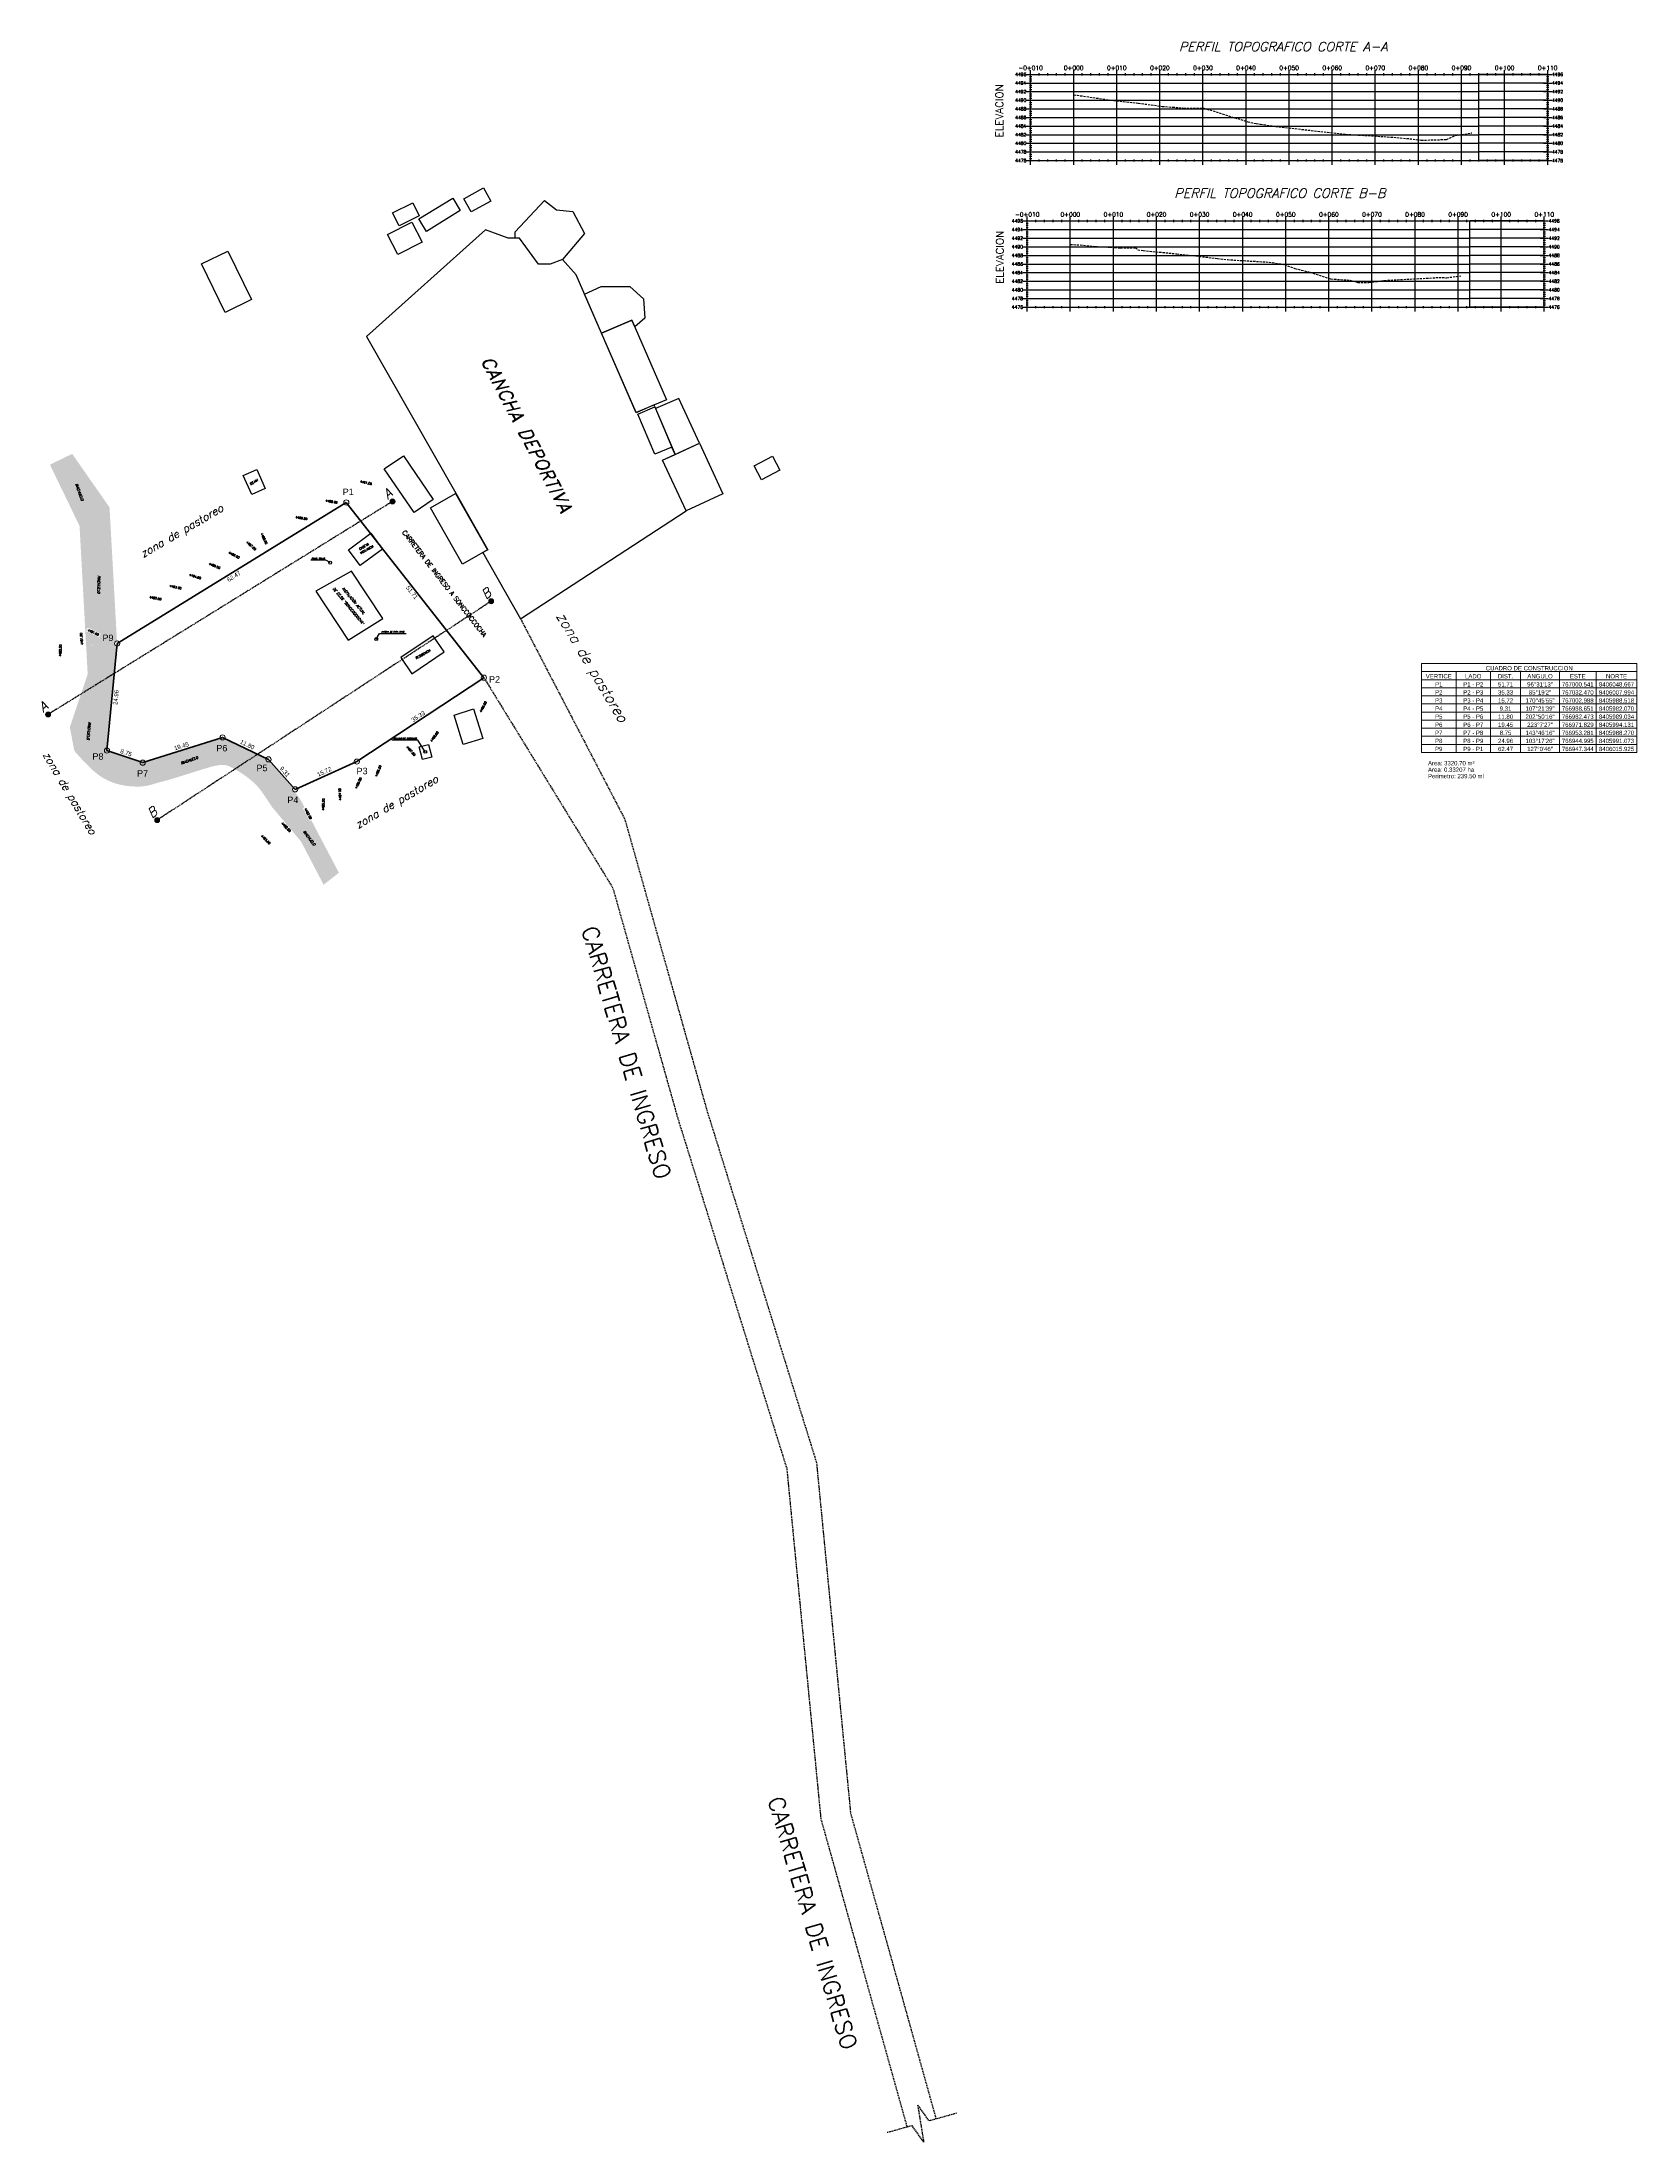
# Model space of a CAD drawing. Header units: metres. Extents: x 766930 to 767300, y 8405668 to 8406156.
import ezdxf
from ezdxf.enums import TextEntityAlignment as Align

# ---------------------------------------------------------------- set-up
doc = ezdxf.new("R2010")
doc.units = ezdxf.units.M
doc.linetypes.add('DASHED', pattern=[0.75, 0.5, -0.25])
doc.linetypes.add('HIDDEN', pattern=[0.375, 0.25, -0.125])
for name, color, linetype, lineweight in [('08', 8, 'Continuous', 20), ('COTAS', 40, 'Continuous', 5), ('CUADROS', 9, 'Continuous', 20), ('PERFIL', 150, 'Continuous', 9), ('Texto calles', 7, 'Continuous', 18)]:
    doc.layers.add(name, color=color, linetype=linetype, lineweight=lineweight)
for name, color, linetype in [('C-ROAD-PROF', 1, 'DASHED'), ('C-ROAD-PROF-GRID-GEOM', 5, 'Continuous'), ('C-ROAD-PROF-GRID-MAJR', 8, 'Continuous'), ('C-ROAD-PROF-TEXT', 11, 'Continuous'), ('C-ROAD-PROF-TITL', 11, 'Continuous'), ('C-ROAD-PROF-TTLB', 5, 'Continuous'), ('C-TOPO-MAJR', 9, 'Continuous'), ('C-TOPO-MINR', 8, 'Continuous'), ('C-TOPO-TEXT', 7, 'Continuous'), ('Capa1', 7, 'HIDDEN'), ('NOMBRE', 40, 'Continuous')]:
    doc.layers.add(name, color=color, linetype=linetype)
doc.layers.add('PERIMETRO', color=7, linetype='Continuous', lineweight=50, true_color=0xf7788b)
doc.styles.add('ambiente', font='romand.shx', dxfattribs={"oblique": 15})
doc.styles.add('COTAS', font='arial.ttf')
doc.styles.add('CUADROS', font='arial.ttf')
doc.styles.get("Standard").update_dxf_attribs({"font": 'simplex.shx'})
doc.dimstyles.new('GenDist', dxfattribs={"dimtxt": 1, "dimasz": 0.5, "dimexe": 0.18, "dimexo": 0.0625, "dimgap": 0.25, "dimtad": 2, "dimzin": 1, "dimdsep": 46, "dimtxsty": 'COTAS', "dimcen": 0.09, "dimse1": 1, "dimse2": 1, "dimsd1": 1, "dimsd2": 1, "dimadec": 0, "dimazin": 0, "dimtfac": 1, "dimtdec": 4, "dimtofl": 0, "dimtmove": 0, "dimatfit": 3, "dimfxl": 1, "dimtolj": 1, "dimtzin": 0, "dimarcsym": 0})

# ---------------------------------------------------------------- blocks, each defined once
blk = doc.blocks.new('*D57')
at = {"layer": 'Defpoints', "color": 0, "transparency": 16777216}
for p in [(767000.54, 8406048.67), (767032.35, 8406007.9), (767032.47, 8406007.99)]:
    blk.add_point(p, dxfattribs=at)
at = {"layer": 'COTAS', "color": 0, "transparency": 16777216, "insert": (767015.79, 8406027.77), "char_height": 1, "attachment_point": 5, "rotation": 308.1323, "style": 'COTAS'}
blk.add_mtext('\\A1;51.71', dxfattribs=at)
blk = doc.blocks.new('*D58')
at = {"layer": 'Defpoints', "color": 0, "transparency": 16777216}
for p in [(767032.47, 8406007.99), (767002.91, 8405988.63), (767002.99, 8405988.52)]:
    blk.add_point(p, dxfattribs=at)
at = {"layer": 'COTAS', "color": 0, "transparency": 16777216, "insert": (767017.23, 8405999), "char_height": 1, "attachment_point": 5, "rotation": 33.4494, "style": 'COTAS'}
blk.add_mtext('\\A1;35.33', dxfattribs=at)
blk = doc.blocks.new('*D59')
at = {"layer": 'Defpoints', "color": 0, "transparency": 16777216}
for p in [(767002.99, 8405988.52), (766988.57, 8405982.25), (766988.65, 8405982.07)]:
    blk.add_point(p, dxfattribs=at)
at = {"layer": 'COTAS', "color": 0, "transparency": 16777216, "insert": (766995.43, 8405986.17), "char_height": 1, "attachment_point": 5, "rotation": 24.2146, "style": 'COTAS'}
blk.add_mtext('\\A1;15.72', dxfattribs=at)
blk = doc.blocks.new('*D60')
at = {"layer": 'Defpoints', "color": 0, "transparency": 16777216}
for p in [(766982.47, 8405989.03), (766982.59, 8405989.14), (766988.65, 8405982.07)]:
    blk.add_point(p, dxfattribs=at)
at = {"layer": 'COTAS', "color": 0, "transparency": 16777216, "insert": (766986.25, 8405986.16), "char_height": 1, "attachment_point": 5, "rotation": 311.5753, "style": 'COTAS'}
blk.add_mtext('\\A1;9.31', dxfattribs=at)
blk = doc.blocks.new('*D61')
at = {"layer": 'Defpoints', "color": 0, "transparency": 16777216}
for p in [(766971.83, 8405994.13), (766971.91, 8405994.31), (766982.47, 8405989.03)]:
    blk.add_point(p, dxfattribs=at)
at = {"layer": 'COTAS', "color": 0, "transparency": 16777216, "insert": (766977.56, 8405992.45), "char_height": 1, "attachment_point": 5, "rotation": 334.4132, "style": 'COTAS'}
blk.add_mtext('\\A1;11.80', dxfattribs=at)
blk = doc.blocks.new('*D62')
at = {"layer": 'Defpoints', "color": 0, "transparency": 16777216}
for p in [(766971.83, 8405994.13), (766953.22, 8405988.45), (766953.28, 8405988.27)]:
    blk.add_point(p, dxfattribs=at)
at = {"layer": 'COTAS', "color": 0, "transparency": 16777216, "insert": (766962.27, 8405992.1), "char_height": 1, "attachment_point": 5, "rotation": 17.5373, "style": 'COTAS'}
blk.add_mtext('\\A1;19.45', dxfattribs=at)
blk = doc.blocks.new('*D63')
at = {"layer": 'Defpoints', "color": 0, "transparency": 16777216}
for p in [(766944.99, 8405991.07), (766945.06, 8405991.25), (766953.28, 8405988.27)]:
    blk.add_point(p, dxfattribs=at)
at = {"layer": 'COTAS', "color": 0, "transparency": 16777216, "insert": (766949.44, 8405990.57), "char_height": 1, "attachment_point": 5, "rotation": 341.3085, "style": 'COTAS'}
blk.add_mtext('\\A1;8.75', dxfattribs=at)
blk = doc.blocks.new('*D64')
at = {"layer": 'Defpoints', "color": 0, "transparency": 16777216}
for p in [(766947.34, 8406015.92), (766947.5, 8406015.91), (766944.99, 8405991.07)]:
    blk.add_point(p, dxfattribs=at)
at = {"layer": 'COTAS', "color": 0, "transparency": 16777216, "insert": (766947.08, 8406003.41), "char_height": 1, "attachment_point": 5, "rotation": 84.599, "style": 'COTAS'}
blk.add_mtext('\\A1;24.96', dxfattribs=at)
blk = doc.blocks.new('*D65')
at = {"layer": 'Defpoints', "color": 0, "transparency": 16777216}
for p in [(767000.54, 8406048.67), (767000.64, 8406048.51), (766947.34, 8406015.92)]:
    blk.add_point(p, dxfattribs=at)
at = {"layer": 'COTAS', "color": 0, "transparency": 16777216, "insert": (766974.44, 8406031.5), "char_height": 1, "attachment_point": 5, "rotation": 31.6119, "style": 'COTAS'}
blk.add_mtext('\\A1;62.47', dxfattribs=at)
blk = doc.blocks.new('CC-C')
at = {"layer": 'CUADROS'}
for p, q in [((0, 0), (0, 7.5)), ((0, 7.5), (100, 7.5)), ((0, 3.75), (100, 3.75)), ((0, 0), (100, 0)), ((16, 0), (16, 3.75)), ((32, 0), (32, 3.75)), ((46, 0), (46, 3.75)), ((64, 0), (64, 3.75)), ((81, 0), (81, 3.75)), ((100, 0), (100, 7.5))]:
    blk.add_line(p, q, dxfattribs=at)
at = {"layer": 'CUADROS', "style": 'CUADROS'}
for s, p in [('VERTICE', (8, 0.625)), ('LADO', (24, 0.625)), ('DIST.', (39, 0.625)), ('ANGULO', (55, 0.625)), ('ESTE', (72.5, 0.625)), ('NORTE', (90.5, 0.625))]:
    blk.add_text(s, height=2, dxfattribs=at).set_placement(p, align=Align.CENTER)
blk.add_text('CUADRO DE CONSTRUCCION', height=2, dxfattribs=at).set_placement((50, 3.75), align=Align.BOTTOM_CENTER)
blk = doc.blocks.new('CC-Cuerpo')
at = {"layer": 'CUADROS'}
for p, q in [((0, 0), (0, 3.75)), ((0, 3.75), (100, 3.75)), ((0, 0), (100, 0)), ((16, 0), (16, 3.75)), ((32, 0), (32, 3.75)), ((46, 0), (46, 3.75)), ((64, 0), (64, 3.75)), ((81, 0), (81, 3.75)), ((100, 0), (100, 3.75))]:
    blk.add_line(p, q, dxfattribs=at)
at = {"layer": 'CUADROS', "style": 'CUADROS'}
for tag, p in [('V', (8, 0)), ('L', (24, 0)), ('D', (39, 0)), ('ANG', (55, 0)), ('X', (72.5, 0)), ('Y', (90.5, 0))]:
    blk.add_attdef(tag, text='', height=2, dxfattribs=at).set_placement(p, align=Align.BOTTOM_CENTER)
blk = doc.blocks.new('*U69')
at = {"layer": 'C-ROAD-PROF', "color": 1, "linetype": 'DASHED', "lineweight": -3}
for p, q in [((767169.34, 8406143.29), (767170.14, 8406143.18)), ((767170.14, 8406143.18), (767177.88, 8406142.06)), ((767177.88, 8406142.06), (767184.37, 8406141.34)), ((767184.37, 8406141.34), (767189.9, 8406140.6)), ((767189.9, 8406140.6), (767192.31, 8406140.41)), ((767192.31, 8406140.41), (767194.85, 8406140.21)), ((767194.85, 8406140.21), (767199.53, 8406140.2)), ((767199.53, 8406140.2), (767209.72, 8406137.02)), ((767209.72, 8406137.02), (767211.72, 8406136.58)), ((767211.72, 8406136.58), (767212.67, 8406136.48)), ((767212.67, 8406136.48), (767215.52, 8406136.02)), ((767215.52, 8406136.02), (767232.44, 8406134.11)), ((767257.87, 8406133.8), (767261.75, 8406134.45)), ((767232.44, 8406134.11), (767239.13, 8406133.71)), ((767239.13, 8406133.71), (767244.36, 8406133.37)), ((767244.36, 8406133.37), (767248.1, 8406133)), ((767248.1, 8406133), (767250, 8406132.73)), ((767250, 8406132.73), (767255.89, 8406132.91)), ((767255.89, 8406132.91), (767257.87, 8406133.8))]:
    blk.add_line(p, q, dxfattribs=at)
blk = doc.blocks.new('*U70')
at = {"layer": 'C-ROAD-PROF', "color": 1, "linetype": 'DASHED', "lineweight": -3}
for p, q in [((767212.64, 8406052.23), (767214.94, 8406052.12)), ((767214.94, 8406052.12), (767218.4, 8406051.79)), ((767218.4, 8406051.79), (767221.8, 8406051.58)), ((767221.8, 8406051.58), (767222.99, 8406051.53)), ((767222.99, 8406051.53), (767224.27, 8406051.42)), ((767224.27, 8406051.42), (767227.84, 8406051.47)), ((767227.84, 8406051.47), (767228.31, 8406050.94)), ((767228.31, 8406050.94), (767229.56, 8406050.82)), ((767229.56, 8406050.82), (767237.32, 8406050.05)), ((767237.32, 8406050.05), (767246.77, 8406048.99)), ((767246.77, 8406048.99), (767249.09, 8406048.7)), ((767249.09, 8406048.7), (767258.75, 8406048.12)), ((767258.75, 8406048.12), (767262.36, 8406047.57)), ((767262.36, 8406047.57), (767264.78, 8406046.64)), ((767264.78, 8406046.64), (767268.22, 8406045.78)), ((767268.22, 8406045.78), (767273.13, 8406044.23)), ((767273.13, 8406044.23), (767277.49, 8406043.94)), ((767277.49, 8406043.94), (767279.37, 8406043.42)), ((767279.37, 8406043.42), (767281.91, 8406043.41)), ((767281.91, 8406043.41), (767285.51, 8406043.87)), ((767285.51, 8406043.87), (767298.21, 8406044.56)), ((767298.21, 8406044.56), (767299.97, 8406044.51)), ((767299.97, 8406044.51), (767303.23, 8406044.93))]:
    blk.add_line(p, q, dxfattribs=at)
blk = doc.blocks.new('*U71')
at = {"layer": 'C-TOPO-MAJR', "color": 254, "linetype": 'Continuous', "lineweight": -3, "char_height": 0.5, "width": 2.9819, "attachment_point": 5, "bg_fill": 3, "box_fill_scale": 1.4, "bg_fill_color": 256, "bg_fill_true_color": 13158600, "bg_fill_transparency": 0}
for s, insert, rotation in [('4490.00', (766997.11, 8406048.86, 4490), 349.9791), ('4485.00', (766969.96, 8406033.95, 4485), 338.3112)]:
    blk.add_mtext(s, dxfattribs=dict(at, insert=insert, rotation=rotation))
at = {"layer": 'C-TOPO-MINR', "color": 9, "linetype": 'Continuous', "lineweight": -3, "char_height": 0.5, "attachment_point": 5, "bg_fill": 3, "box_fill_scale": 1.4, "bg_fill_color": 256, "bg_fill_true_color": 13158600, "bg_fill_transparency": 0}
for s, insert, width, rotation in [('4491.00', (767005.11, 8406053.25, 4491), 2.8857, 348.0714), ('4489.00', (766990.13, 8406045.03, 4489), 2.9819, 350.922), ('4482.00', (766956.25, 8406026.43, 4482), 2.9819, 349.1079), ('4481.00', (766941.82, 8406018.51, 4481), 2.8857, 335.2011), ('4482.00', (766934.17, 8406014.3, 4482), 2.9819, 88.9863)]:
    blk.add_mtext(s, dxfattribs=dict(at, insert=insert, width=width, rotation=rotation))
for s, insert, width, rotation in [('4486.00', (766974.49, 8406036.44, 4486), 2.9819, 331.9793), ('4483.00', (766960.93, 8406029, 4483), 2.9819, 347.3091), ('4481.00', (766939.09, 8406017, 4481), 2.8857, 95.0302)]:
    blk.add_mtext(s, dxfattribs=dict(at, insert=insert, width=width, rotation=rotation))
at = {"layer": 'C-TOPO-MINR', "color": 9, "linetype": 'Continuous', "lineweight": -3, "char_height": 0.5, "width": 2.9819, "attachment_point": 5, "bg_fill": 3, "box_fill_scale": 1.4, "bg_fill_color": 256, "bg_fill_true_color": 13158600, "bg_fill_transparency": 0}
for s, insert, rotation in [('4487.00', (766978.45, 8406038.62, 4487), 317.3897), ('4484.00', (766965.46, 8406031.48, 4484), 342.8229)]:
    blk.add_mtext(s, dxfattribs=dict(at, insert=insert, rotation=rotation))
at = {"layer": 'C-TOPO-MINR', "color": 9, "linetype": 'Continuous', "lineweight": -3, "insert": (766981.46, 8406040.27, 4488), "char_height": 0.5, "width": 2.9819, "attachment_point": 5, "rotation": 294.9439, "bg_fill": 3, "box_fill_scale": 1.4, "bg_fill_color": 256, "bg_fill_true_color": 13158600, "bg_fill_transparency": 0}
blk.add_mtext('4488.00', dxfattribs=at)
blk = doc.blocks.new('*U72')
at = {"layer": 'C-TOPO-MAJR', "color": 254, "linetype": 'Continuous', "lineweight": -3, "insert": (767003.33, 8405983.53, 4485), "char_height": 0.5, "width": 2.9819, "attachment_point": 5, "rotation": 65.4861, "bg_fill": 3, "box_fill_scale": 1.4, "bg_fill_color": 256, "bg_fill_true_color": 13158600, "bg_fill_transparency": 0}
blk.add_mtext('4485.00', dxfattribs=at)
at = {"layer": 'C-TOPO-MINR', "color": 9, "linetype": 'Continuous', "lineweight": -3, "char_height": 0.5, "width": 2.9819, "attachment_point": 5, "bg_fill": 3, "box_fill_scale": 1.4, "bg_fill_color": 256, "bg_fill_true_color": 13158600, "bg_fill_transparency": 0}
for s, insert, rotation in [('4489.00', (767032.3, 8406001.22, 4489), 63.12), ('4488.00', (767021, 8405994.32, 4488), 54.4659), ('4487.00', (767015.53, 8405990.98, 4487), 311.6106), ('4484.00', (766999.06, 8405980.92, 4484), 92.8555), ('4482.00', (766986.58, 8405973.3, 4482), 313.2599)]:
    blk.add_mtext(s, dxfattribs=dict(at, insert=insert, rotation=rotation))
for s, insert, rotation in [('4486.00', (767007.93, 8405986.34, 4486), 67.6833), ('4482.00', (766991.68, 8405976.42, 4482), 298.7429), ('4483.00', (766981.85, 8405970.41, 4483), 314.3062)]:
    blk.add_mtext(s, dxfattribs=dict(at, insert=insert, rotation=rotation))
at = {"layer": 'C-TOPO-MINR', "color": 9, "linetype": 'Continuous', "lineweight": -3, "insert": (766995.2, 8405978.56, 4483), "char_height": 0.5, "width": 2.9819, "attachment_point": 5, "rotation": 88.4105, "bg_fill": 3, "box_fill_scale": 1.4, "bg_fill_color": 256, "bg_fill_true_color": 13158600, "bg_fill_transparency": 0}
blk.add_mtext('4483.00', dxfattribs=at)

msp = doc.modelspace()

# ---------------------------------------------------------------- hatches: boundary and pattern name
h = msp.add_hatch()
h.set_pattern_fill('AR-CONC', color=94, scale=0.025)
h.paths.add_polyline_path([(766936.93, 8406059.941), (766931.755, 8406057.442), (766938.629, 8406043.209), (766939.953, 8406019.119), (766940.506, 8406019.012), (766941.321, 8406018.737), (766942.215, 8406018.324), (766943.119, 8406017.796), (766943.962, 8406017.177), (766944.546, 8406016.633), (766944.907, 8406016.204), (766945.103, 8406015.91), (766945.186, 8406015.762), (766945.251, 8406015.628), (766945.357, 8406015.35), (766945.463, 8406014.909), (766945.515, 8406014.278), (766945.465, 8406013.424), (766945.318, 8406012.507), (766945.11, 8406011.532), (766944.877, 8406010.508), (766944.654, 8406009.441), (766944.477, 8406008.339), (766944.381, 8406007.209), (766944.388, 8406006.179), (766944.462, 8406004.849), (766944.583, 8406003.292), (766944.733, 8406001.579), (766944.892, 8405999.78), (766945.041, 8405997.97), (766945.162, 8405996.217), (766945.236, 8405994.595), (766945.24, 8405993.671), (766947.286, 8406015.328, -0.3861083), (766946.744, 8406015.925, -0.3972344), (766947.309, 8406016.524), (766945.593, 8406047.504)])
h.paths.add_polyline_path([(766944.892, 8405999.78), (766944.733, 8406001.579), (766944.583, 8406003.292), (766944.462, 8406004.849), (766944.388, 8406006.179), (766944.381, 8406007.209), (766944.477, 8406008.339), (766944.654, 8406009.441), (766944.877, 8406010.508), (766945.11, 8406011.532), (766945.318, 8406012.507), (766945.465, 8406013.424), (766945.515, 8406014.278), (766945.463, 8406014.909), (766945.357, 8406015.35), (766945.251, 8406015.628), (766945.186, 8406015.762), (766945.103, 8406015.91), (766944.907, 8406016.204), (766944.546, 8406016.633), (766943.962, 8406017.177), (766943.119, 8406017.796), (766942.215, 8406018.324), (766941.321, 8406018.737), (766940.506, 8406019.012), (766939.958, 8406019.117), (766939.953, 8406019.118), (766940.52, 8406008.801), (766936.981, 8405998.309), (766937.507, 8405997.327), (766938.335, 8405996.09), (766939.294, 8405994.867), (766940.328, 8405993.712), (766941.382, 8405992.678), (766942.4, 8405991.82), (766943.325, 8405991.192), (766943.96, 8405990.891), (766944.357, 8405990.802), (766944.577, 8405990.814), (766944.672, 8405990.843), (766944.745, 8405990.883), (766944.873, 8405991.02), (766945.02, 8405991.345), (766945.24, 8405993.671), (766945.236, 8405994.595), (766945.162, 8405996.217), (766945.041, 8405997.97)])
h.paths.add_polyline_path([(766941.404, 8406015.442), (766941.404, 8406015.642), (766941.604, 8406015.642), (766941.604, 8406015.442)], flags=16)
h.paths.add_polyline_path([(766942.4, 8405991.82), (766941.382, 8405992.678), (766940.328, 8405993.712), (766939.294, 8405994.867), (766938.335, 8405996.09), (766937.507, 8405997.327), (766936.981, 8405998.309), (766936.373, 8405996.508), (766937.411, 8405991.016), (766937.86, 8405990.511), (766938.512, 8405989.78), (766939.24, 8405988.981), (766940.029, 8405988.145), (766940.866, 8405987.305), (766941.736, 8405986.491), (766942.626, 8405985.737), (766943.521, 8405985.072), (766944.406, 8405984.529), (766945.382, 8405984.047), (766946.339, 8405983.656), (766947.281, 8405983.346), (766948.213, 8405983.109), (766949.139, 8405982.936), (766950.061, 8405982.818), (766950.984, 8405982.747), (766951.911, 8405982.712), (766952.791, 8405982.727), (766953.587, 8405982.801), (766954.327, 8405982.925), (766955.038, 8405983.089), (766955.749, 8405983.285), (766956.486, 8405983.502), (766957.278, 8405983.732), (766958.152, 8405983.964), (766959.055, 8405984.209), (766960.233, 8405984.555), (766961.606, 8405984.975), (766963.096, 8405985.438), (766964.624, 8405985.917), (766966.111, 8405986.382), (766967.478, 8405986.806), (766968.647, 8405987.159), (766969.538, 8405987.412), (766970.073, 8405987.538), (766970.689, 8405987.639), (766971.241, 8405987.719), (766971.766, 8405987.755), (766972.302, 8405987.722), (766972.885, 8405987.598), (766973.309, 8405987.442), (766973.875, 8405987.181), (766974.554, 8405986.825), (766975.319, 8405986.384), (766976.142, 8405985.869), (766976.993, 8405985.291), (766977.846, 8405984.66), (766978.672, 8405983.986), (766979.444, 8405983.281), (766980.123, 8405982.544), (766980.828, 8405981.653), (766981.544, 8405980.655), (766982.256, 8405979.594), (766982.948, 8405978.515), (766983.238, 8405978.05), (766990.071, 8405969.905), (766995.267, 8405959.935), (766998.82, 8405962.712), (766990.42, 8405978.702), (766990.217, 8405979.069), (766989.861, 8405979.698), (766989.648, 8405980.058), (766989.395, 8405980.421), (766989.149, 8405980.736), (766988.918, 8405981.027), (766988.704, 8405981.32), (766988.493, 8405981.635), (766988.292, 8405981.944), (766988.141, 8405982.202), (766988.08, 8405982.364), (766988.166, 8405982.529), (766988.196, 8405982.583), (766982.473, 8405989.034), (766981.07, 8405989.706), (766980.746, 8405989.683), (766979.354, 8405989.593), (766978.009, 8405989.519), (766976.83, 8405989.476), (766975.934, 8405989.479), (766975.44, 8405989.542), (766975.012, 8405989.746), (766974.639, 8405990.005), (766974.323, 8405990.319), (766974.063, 8405990.688), (766973.86, 8405991.115), (766973.806, 8405991.584), (766973.84, 8405992.35), (766973.916, 8405993.132), (766971.829, 8405994.131), (766953.281, 8405988.27), (766944.995, 8405991.073), (766945.02, 8405991.345), (766944.873, 8405991.02), (766944.745, 8405990.883), (766944.672, 8405990.843), (766944.577, 8405990.814), (766944.357, 8405990.802), (766943.96, 8405990.891), (766943.325, 8405991.192)])
h.paths.add_polyline_path([(766973.916, 8405993.132), (766973.84, 8405992.35), (766973.806, 8405991.584), (766973.86, 8405991.115), (766974.063, 8405990.688), (766974.323, 8405990.319), (766974.639, 8405990.005), (766975.012, 8405989.746), (766975.44, 8405989.542), (766975.934, 8405989.479), (766976.83, 8405989.476), (766978.009, 8405989.519), (766979.354, 8405989.593), (766980.746, 8405989.683), (766981.07, 8405989.706)], flags=17)
h.paths.add_polyline_path([(766943.557, 8406016.087), (766946.886, 8406016.087), (766946.886, 8406018.385), (766943.557, 8406018.385)], flags=24)
h.paths.add_polyline_path([(766941.233, 8405988.555), (766944.562, 8405988.555), (766944.562, 8405990.852), (766941.233, 8405990.852)], flags=24)
h.paths.add_polyline_path([(766951.599, 8405984.645), (766954.912, 8405984.645), (766954.912, 8405986.895), (766951.599, 8405986.895)], flags=24)
h.paths.add_polyline_path([(766969.989, 8405990.479), (766973.318, 8405990.479), (766973.318, 8405992.776), (766969.989, 8405992.776)], flags=24)
h.paths.add_polyline_path([(766979.306, 8405985.881), (766982.632, 8405985.881), (766982.632, 8405988.169), (766979.306, 8405988.169)], flags=24)
h.paths.add_polyline_path([(766986.47, 8405978.501), (766989.783, 8405978.501), (766989.783, 8405980.751), (766986.47, 8405980.751)], flags=24)
at = {"layer": 'PERFIL'}
h = msp.add_hatch(color=256, dxfattribs=at)
h.set_gradient(color1=(0, 0, 255), color2=(255, 255, 0), name='INVCYLINDER')
h.paths.add_polyline_path([(767010.699, 8406048.904, 1), (767011.839, 8406048.904, 1)])
h = msp.add_hatch(color=256, dxfattribs=at)
h.set_gradient(color1=(0, 0, 255), color2=(255, 255, 0), name='INVCYLINDER')
h.paths.add_polyline_path([(767033.586, 8406025.739, 1), (767034.725, 8406025.739, 1)])
h = msp.add_hatch(color=256, dxfattribs=at)
h.set_gradient(color1=(0, 0, 255), color2=(255, 255, 0), name='INVCYLINDER')
h.paths.add_polyline_path([(766930.761, 8405999.468, 1), (766931.901, 8405999.468, 1)])
h = msp.add_hatch(color=256, dxfattribs=at)
h.set_gradient(color1=(0, 0, 255), color2=(255, 255, 0), name='INVCYLINDER')
h.paths.add_polyline_path([(766956.064, 8405974.938, 1), (766957.204, 8405974.938, 1)])

# ---------------------------------------------------------------- linework, layer by layer
for points in [[(767027.834, 8406119.13), (767032.408, 8406121.663), (767034.096, 8406118.615), (767029.522, 8406116.082)], [(767011.282, 8406115.862), (767015.945, 8406118.228), (767017.479, 8406115.206), (767012.816, 8406112.84)], [(767017.38, 8406114.468), (767025.225, 8406119.276), (767026.994, 8406116.39), (767019.149, 8406111.581)], [(767010.122, 8406110.864), (767015.724, 8406113.75), (767018.124, 8406109.092), (767012.523, 8406106.206)], [(766966.96, 8406104.061), (766973.041, 8406107.008), (766978.503, 8406095.734), (766972.422, 8406092.788)], [(767059.731, 8406087.991), (767066.797, 8406090.978), (767074.852, 8406072.508), (767067.786, 8406069.52)], [(767068.23, 8406069.162), (767072.162, 8406070.827), (767076.097, 8406061.533), (767072.166, 8406059.868)], [(767073.935, 8406058.461), (767082.479, 8406062.427), (767087.936, 8406050.673), (767079.392, 8406046.706)], [(767009.333, 8406056.496), (767013.774, 8406059.522), (767020.724, 8406049.323), (767016.283, 8406046.296)], [(767095.19, 8406057.164), (767099.435, 8406059.429), (767101.134, 8406056.165), (767096.889, 8406053.901)], [(766976.6, 8406054.889), (766979.736, 8406056.304), (766981.729, 8406051.886), (766978.592, 8406050.472)], [(767025.568, 8405999.322), (767030.091, 8406000.731), (767032.215, 8405993.912), (767027.692, 8405992.503)], [(767017.456, 8405991.955), (767019.61, 8405992.517), (767020.377, 8405989.581), (767018.223, 8405989.018)]]:
    msp.add_lwpolyline(points, close=True)
at = {"flags": 128}
for points in [[(767050.711, 8406105.063), (767047.862, 8406103.933), (767045.148, 8406103.933), (767040.715, 8406109.991), (767039.731, 8406109.991), (767039.731, 8406111.497), (767046.517, 8406118.718), (767049.317, 8406116.605), (767053.142, 8406116.219), (767055.829, 8406111.104)], [(767005.225, 8406087.209), (767025.957, 8406050.784), (767033.409, 8406037.692), (767032.231, 8406037.022), (767040.959, 8406021.686), (767079.392, 8406046.706), (767073.935, 8406058.461), (767076.829, 8406059.804), (767076.097, 8406061.533), (767072.166, 8406059.868), (767068.23, 8406069.162), (767072.162, 8406070.827), (767071.967, 8406071.288), (767067.806, 8406069.474), (767059.731, 8406087.991), (767053.844, 8406101.488), (767050.711, 8406105.063), (767047.862, 8406103.933), (767045.148, 8406103.933), (767040.715, 8406109.991), (767038.137, 8406109.991), (767032.844, 8406111.936)], [(767059.731, 8406087.991), (767055.785, 8406097.038), (767059.719, 8406098.754), (767066.342, 8406098.754), (767069.523, 8406095.886), (767069.819, 8406091.412), (767067.49, 8406089.389), (767066.797, 8406090.978)], [(767082.479, 8406062.427), (767077.682, 8406072.76), (767072.307, 8406070.484), (767076.829, 8406059.804)]]:
    msp.add_lwpolyline(points, close=True, dxfattribs=at)
at = {"elevation": 4491.937}
msp.add_lwpolyline([(767020.046, 8406047.42), (767025.885, 8406050.743), (767033.336, 8406037.651), (767027.497, 8406034.328)], close=True, dxfattribs=at)
at = {"flags": 128}
for points, elevation in [([(767001.05, 8406037.7), (767006.256, 8406041.515), (767008.937, 8406037.844), (767003.732, 8406034.029)], 4489.214), ([(766993.465, 8406028.069), (767000.97, 8406016.721), (767009.014, 8406021.747), (767001.736, 8406032.685)], 4488.275)]:
    msp.add_lwpolyline(points, close=True, dxfattribs=dict(at, elevation=elevation))
at = {"elevation": 4489.261, "flags": 128}
msp.add_lwpolyline([(767020.689, 8406017.668), (767013.186, 8406012.698), (767015.716, 8406008.915), (767023.252, 8406013.973), (767020.689, 8406017.668)], dxfattribs=at)
for centre in [(766996.793, 8406034.69, 4488.714), (767007.499, 8406016.963, 4488.197), (767018.872, 8405990.768)]:
    msp.add_circle(centre, 0.333)
at = {"layer": '08', "lineweight": -2}
for points, elevation in [([(766996.793, 8406034.69), (766995.772, 8406035.276), (766992.311, 8406035.276)], 4488.714), ([(767007.499, 8406016.963), (767008.266, 8406018.248), (767014.455, 8406018.248)], 8976.394)]:
    msp.add_lwpolyline(points, dxfattribs=dict(at, elevation=elevation))
msp.add_lwpolyline([(767018.872, 8405990.768), (767017.138, 8405993.484), (767011.122, 8405993.484)], dxfattribs=at)
at = {"layer": 'C-ROAD-PROF-GRID-GEOM', "color": 5, "linetype": 'Continuous', "lineweight": -3}
for p, q in [((767169.341, 8406128.016), (767169.341, 8406148.016)), ((767263.33, 8406128.016), (767263.33, 8406148.016)), ((767168.561, 8406094.006), (767168.561, 8406114.006)), ((767261.245, 8406094.006), (767261.245, 8406114.006))]:
    msp.add_line(p, q, dxfattribs=at)
at = {"layer": 'C-ROAD-PROF-GRID-MAJR', "color": 8, "linetype": 'Continuous', "lineweight": -3}
for p, q in [((767159.341, 8406148.016), (767169.341, 8406148.016)), ((767159.341, 8406128.016), (767159.341, 8406148.016)), ((767159.341, 8406146.016), (767169.341, 8406146.016)), ((767169.341, 8406148.016), (767263.33, 8406148.016)), ((767169.341, 8406128.016), (767169.341, 8406148.016)), ((767169.341, 8406146.016), (767263.33, 8406146.016)), ((767179.341, 8406128.016), (767179.341, 8406148.016)), ((767189.341, 8406128.016), (767189.341, 8406148.016)), ((767199.341, 8406128.016), (767199.341, 8406148.016)), ((767209.341, 8406128.016), (767209.341, 8406148.016)), ((767219.341, 8406128.016), (767219.341, 8406148.016)), ((767229.341, 8406128.016), (767229.341, 8406148.016)), ((767239.341, 8406128.016), (767239.341, 8406148.016)), ((767249.341, 8406128.016), (767249.341, 8406148.016)), ((767259.341, 8406128.016), (767259.341, 8406148.016)), ((767279.341, 8406148.016), (767263.33, 8406148.016)), ((767279.341, 8406146.016), (767263.33, 8406146.016)), ((767269.341, 8406128.016), (767269.341, 8406148.016)), ((767279.341, 8406128.016), (767279.341, 8406148.016)), ((767159.341, 8406144.016), (767169.341, 8406144.016)), ((767159.341, 8406142.016), (767169.341, 8406142.016)), ((767159.341, 8406140.016), (767169.341, 8406140.016)), ((767169.341, 8406144.016), (767263.33, 8406144.016)), ((767169.341, 8406142.016), (767263.33, 8406142.016)), ((767169.341, 8406140.016), (767263.33, 8406140.016)), ((767279.341, 8406144.016), (767263.33, 8406144.016)), ((767279.341, 8406142.016), (767263.33, 8406142.016)), ((767279.341, 8406140.016), (767263.33, 8406140.016)), ((767159.341, 8406138.016), (767169.341, 8406138.016)), ((767159.341, 8406136.016), (767169.341, 8406136.016)), ((767169.341, 8406138.016), (767263.33, 8406138.016)), ((767169.341, 8406136.016), (767263.33, 8406136.016)), ((767279.341, 8406138.016), (767263.33, 8406138.016)), ((767279.341, 8406136.016), (767263.33, 8406136.016)), ((767159.341, 8406134.016), (767169.341, 8406134.016)), ((767159.341, 8406132.016), (767169.341, 8406132.016)), ((767159.341, 8406130.016), (767169.341, 8406130.016)), ((767169.341, 8406134.016), (767263.33, 8406134.016)), ((767169.341, 8406132.016), (767263.33, 8406132.016)), ((767169.341, 8406130.016), (767263.33, 8406130.016)), ((767279.341, 8406134.016), (767263.33, 8406134.016)), ((767279.341, 8406132.016), (767263.33, 8406132.016)), ((767279.341, 8406130.016), (767263.33, 8406130.016)), ((767159.341, 8406128.016), (767169.341, 8406128.016)), ((767169.341, 8406128.016), (767263.33, 8406128.016)), ((767279.341, 8406128.016), (767263.33, 8406128.016)), ((767158.561, 8406114.006), (767168.561, 8406114.006)), ((767158.561, 8406094.006), (767158.561, 8406114.006)), ((767158.561, 8406112.006), (767168.561, 8406112.006)), ((767158.561, 8406110.006), (767168.561, 8406110.006)), ((767168.561, 8406114.006), (767261.245, 8406114.006)), ((767168.561, 8406094.006), (767168.561, 8406114.006)), ((767168.561, 8406112.006), (767261.245, 8406112.006)), ((767168.561, 8406110.006), (767261.245, 8406110.006)), ((767178.561, 8406094.006), (767178.561, 8406114.006)), ((767188.561, 8406094.006), (767188.561, 8406114.006)), ((767198.561, 8406094.006), (767198.561, 8406114.006)), ((767208.561, 8406094.006), (767208.561, 8406114.006)), ((767218.561, 8406094.006), (767218.561, 8406114.006)), ((767228.561, 8406094.006), (767228.561, 8406114.006)), ((767238.561, 8406094.006), (767238.561, 8406114.006)), ((767248.561, 8406094.006), (767248.561, 8406114.006)), ((767258.561, 8406094.006), (767258.561, 8406114.006)), ((767278.561, 8406114.006), (767261.245, 8406114.006)), ((767278.561, 8406112.006), (767261.245, 8406112.006)), ((767278.561, 8406110.006), (767261.245, 8406110.006)), ((767268.561, 8406094.006), (767268.561, 8406114.006)), ((767278.561, 8406094.006), (767278.561, 8406114.006)), ((767158.561, 8406108.006), (767168.561, 8406108.006)), ((767158.561, 8406106.006), (767168.561, 8406106.006)), ((767168.561, 8406108.006), (767261.245, 8406108.006)), ((767168.561, 8406106.006), (767261.245, 8406106.006)), ((767278.561, 8406108.006), (767261.245, 8406108.006)), ((767278.561, 8406106.006), (767261.245, 8406106.006)), ((767158.561, 8406104.006), (767168.561, 8406104.006)), ((767158.561, 8406102.006), (767168.561, 8406102.006)), ((767168.561, 8406104.006), (767261.245, 8406104.006)), ((767168.561, 8406102.006), (767261.245, 8406102.006)), ((767278.561, 8406104.006), (767261.245, 8406104.006)), ((767278.561, 8406102.006), (767261.245, 8406102.006)), ((767158.561, 8406100.006), (767168.561, 8406100.006)), ((767158.561, 8406098.006), (767168.561, 8406098.006)), ((767158.561, 8406096.006), (767168.561, 8406096.006)), ((767168.561, 8406100.006), (767261.245, 8406100.006)), ((767168.561, 8406098.006), (767261.245, 8406098.006)), ((767168.561, 8406096.006), (767261.245, 8406096.006)), ((767278.561, 8406100.006), (767261.245, 8406100.006)), ((767278.561, 8406098.006), (767261.245, 8406098.006)), ((767278.561, 8406096.006), (767261.245, 8406096.006)), ((767158.561, 8406094.006), (767168.561, 8406094.006)), ((767168.561, 8406094.006), (767261.245, 8406094.006)), ((767278.561, 8406094.006), (767261.245, 8406094.006))]:
    msp.add_line(p, q, dxfattribs=at)
at = {"layer": 'C-ROAD-PROF-TEXT', "color": 11, "linetype": 'Continuous', "lineweight": -3}
for p, q in [((767159.341, 8406147.016), (767159.341, 8406149.016)), ((767169.341, 8406147.016), (767169.341, 8406149.016)), ((767179.341, 8406147.016), (767179.341, 8406149.016)), ((767189.341, 8406147.016), (767189.341, 8406149.016)), ((767199.341, 8406147.016), (767199.341, 8406149.016)), ((767209.341, 8406147.016), (767209.341, 8406149.016)), ((767219.341, 8406147.016), (767219.341, 8406149.016)), ((767229.341, 8406147.016), (767229.341, 8406149.016)), ((767239.341, 8406147.016), (767239.341, 8406149.016)), ((767249.341, 8406147.016), (767249.341, 8406149.016)), ((767259.341, 8406147.016), (767259.341, 8406149.016)), ((767269.341, 8406147.016), (767269.341, 8406149.016)), ((767279.341, 8406147.016), (767279.341, 8406149.016)), ((767158.341, 8406148.016), (767160.341, 8406148.016)), ((767158.341, 8406146.016), (767160.341, 8406146.016)), ((767159.091, 8406147.516), (767159.591, 8406147.516)), ((767159.091, 8406147.016), (767159.591, 8406147.016)), ((767159.091, 8406146.516), (767159.591, 8406146.516)), ((767159.091, 8406145.516), (767159.591, 8406145.516)), ((767159.091, 8406145.016), (767159.591, 8406145.016)), ((767159.091, 8406144.516), (767159.591, 8406144.516)), ((767161.341, 8406147.766), (767161.341, 8406148.266)), ((767163.341, 8406147.766), (767163.341, 8406148.266)), ((767165.341, 8406147.766), (767165.341, 8406148.266)), ((767167.341, 8406147.766), (767167.341, 8406148.266)), ((767171.341, 8406147.766), (767171.341, 8406148.266)), ((767173.341, 8406147.766), (767173.341, 8406148.266)), ((767175.341, 8406147.766), (767175.341, 8406148.266)), ((767177.341, 8406147.766), (767177.341, 8406148.266)), ((767181.341, 8406147.766), (767181.341, 8406148.266)), ((767183.341, 8406147.766), (767183.341, 8406148.266)), ((767185.341, 8406147.766), (767185.341, 8406148.266)), ((767187.341, 8406147.766), (767187.341, 8406148.266)), ((767191.341, 8406147.766), (767191.341, 8406148.266)), ((767193.341, 8406147.766), (767193.341, 8406148.266)), ((767195.341, 8406147.766), (767195.341, 8406148.266)), ((767197.341, 8406147.766), (767197.341, 8406148.266)), ((767201.341, 8406147.766), (767201.341, 8406148.266)), ((767203.341, 8406147.766), (767203.341, 8406148.266)), ((767205.341, 8406147.766), (767205.341, 8406148.266)), ((767207.341, 8406147.766), (767207.341, 8406148.266)), ((767211.341, 8406147.766), (767211.341, 8406148.266)), ((767213.341, 8406147.766), (767213.341, 8406148.266)), ((767215.341, 8406147.766), (767215.341, 8406148.266)), ((767217.341, 8406147.766), (767217.341, 8406148.266)), ((767221.341, 8406147.766), (767221.341, 8406148.266)), ((767223.341, 8406147.766), (767223.341, 8406148.266)), ((767225.341, 8406147.766), (767225.341, 8406148.266)), ((767227.341, 8406147.766), (767227.341, 8406148.266)), ((767231.341, 8406147.766), (767231.341, 8406148.266)), ((767233.341, 8406147.766), (767233.341, 8406148.266)), ((767235.341, 8406147.766), (767235.341, 8406148.266)), ((767237.341, 8406147.766), (767237.341, 8406148.266)), ((767241.341, 8406147.766), (767241.341, 8406148.266)), ((767243.341, 8406147.766), (767243.341, 8406148.266)), ((767245.341, 8406147.766), (767245.341, 8406148.266)), ((767247.341, 8406147.766), (767247.341, 8406148.266)), ((767251.341, 8406147.766), (767251.341, 8406148.266)), ((767253.341, 8406147.766), (767253.341, 8406148.266)), ((767255.341, 8406147.766), (767255.341, 8406148.266)), ((767257.341, 8406147.766), (767257.341, 8406148.266)), ((767261.341, 8406147.766), (767261.341, 8406148.266)), ((767263.341, 8406147.766), (767263.341, 8406148.266)), ((767265.341, 8406147.766), (767265.341, 8406148.266)), ((767267.341, 8406147.766), (767267.341, 8406148.266)), ((767271.341, 8406147.766), (767271.341, 8406148.266)), ((767273.341, 8406147.766), (767273.341, 8406148.266)), ((767275.341, 8406147.766), (767275.341, 8406148.266)), ((767277.341, 8406147.766), (767277.341, 8406148.266)), ((767278.341, 8406148.016), (767280.341, 8406148.016)), ((767278.341, 8406146.016), (767280.341, 8406146.016)), ((767279.091, 8406147.516), (767279.591, 8406147.516)), ((767279.091, 8406147.016), (767279.591, 8406147.016)), ((767279.091, 8406146.516), (767279.591, 8406146.516)), ((767279.091, 8406145.516), (767279.591, 8406145.516)), ((767279.091, 8406145.016), (767279.591, 8406145.016)), ((767279.091, 8406144.516), (767279.591, 8406144.516)), ((767158.341, 8406144.016), (767160.341, 8406144.016)), ((767158.341, 8406142.016), (767160.341, 8406142.016)), ((767158.341, 8406140.016), (767160.341, 8406140.016)), ((767159.091, 8406143.516), (767159.591, 8406143.516)), ((767159.091, 8406143.016), (767159.591, 8406143.016)), ((767159.091, 8406142.516), (767159.591, 8406142.516)), ((767159.091, 8406141.516), (767159.591, 8406141.516)), ((767159.091, 8406141.016), (767159.591, 8406141.016)), ((767159.091, 8406140.516), (767159.591, 8406140.516)), ((767159.091, 8406139.516), (767159.591, 8406139.516)), ((767278.341, 8406144.016), (767280.341, 8406144.016)), ((767278.341, 8406142.016), (767280.341, 8406142.016)), ((767278.341, 8406140.016), (767280.341, 8406140.016)), ((767279.091, 8406143.516), (767279.591, 8406143.516)), ((767279.091, 8406143.016), (767279.591, 8406143.016)), ((767279.091, 8406142.516), (767279.591, 8406142.516)), ((767279.091, 8406141.516), (767279.591, 8406141.516)), ((767279.091, 8406141.016), (767279.591, 8406141.016)), ((767279.091, 8406140.516), (767279.591, 8406140.516)), ((767279.091, 8406139.516), (767279.591, 8406139.516)), ((767158.341, 8406138.016), (767160.341, 8406138.016)), ((767158.341, 8406136.016), (767160.341, 8406136.016)), ((767159.091, 8406139.016), (767159.591, 8406139.016)), ((767159.091, 8406138.516), (767159.591, 8406138.516)), ((767159.091, 8406137.516), (767159.591, 8406137.516)), ((767159.091, 8406137.016), (767159.591, 8406137.016)), ((767159.091, 8406136.516), (767159.591, 8406136.516)), ((767159.091, 8406135.516), (767159.591, 8406135.516)), ((767159.091, 8406135.016), (767159.591, 8406135.016)), ((767159.091, 8406134.516), (767159.591, 8406134.516)), ((767278.341, 8406138.016), (767280.341, 8406138.016)), ((767278.341, 8406136.016), (767280.341, 8406136.016)), ((767279.091, 8406139.016), (767279.591, 8406139.016)), ((767279.091, 8406138.516), (767279.591, 8406138.516)), ((767279.091, 8406137.516), (767279.591, 8406137.516)), ((767279.091, 8406137.016), (767279.591, 8406137.016)), ((767279.091, 8406136.516), (767279.591, 8406136.516)), ((767279.091, 8406135.516), (767279.591, 8406135.516)), ((767279.091, 8406135.016), (767279.591, 8406135.016)), ((767279.091, 8406134.516), (767279.591, 8406134.516)), ((767158.341, 8406134.016), (767160.341, 8406134.016)), ((767158.341, 8406132.016), (767160.341, 8406132.016)), ((767158.341, 8406130.016), (767160.341, 8406130.016)), ((767159.091, 8406133.516), (767159.591, 8406133.516)), ((767159.091, 8406133.016), (767159.591, 8406133.016)), ((767159.091, 8406132.516), (767159.591, 8406132.516)), ((767159.091, 8406131.516), (767159.591, 8406131.516)), ((767159.091, 8406131.016), (767159.591, 8406131.016)), ((767159.091, 8406130.516), (767159.591, 8406130.516)), ((767159.091, 8406129.516), (767159.591, 8406129.516)), ((767278.341, 8406134.016), (767280.341, 8406134.016)), ((767278.341, 8406132.016), (767280.341, 8406132.016)), ((767278.341, 8406130.016), (767280.341, 8406130.016)), ((767279.091, 8406133.516), (767279.591, 8406133.516)), ((767279.091, 8406133.016), (767279.591, 8406133.016)), ((767279.091, 8406132.516), (767279.591, 8406132.516)), ((767279.091, 8406131.516), (767279.591, 8406131.516)), ((767279.091, 8406131.016), (767279.591, 8406131.016)), ((767279.091, 8406130.516), (767279.591, 8406130.516)), ((767279.091, 8406129.516), (767279.591, 8406129.516)), ((767158.341, 8406128.016), (767160.341, 8406128.016)), ((767159.091, 8406129.016), (767159.591, 8406129.016)), ((767159.091, 8406128.516), (767159.591, 8406128.516)), ((767159.341, 8406127.016), (767159.341, 8406129.016)), ((767161.341, 8406127.766), (767161.341, 8406128.266)), ((767163.341, 8406127.766), (767163.341, 8406128.266)), ((767165.341, 8406127.766), (767165.341, 8406128.266)), ((767167.341, 8406127.766), (767167.341, 8406128.266)), ((767169.341, 8406127.016), (767169.341, 8406129.016)), ((767171.341, 8406127.766), (767171.341, 8406128.266)), ((767173.341, 8406127.766), (767173.341, 8406128.266)), ((767175.341, 8406127.766), (767175.341, 8406128.266)), ((767177.341, 8406127.766), (767177.341, 8406128.266)), ((767179.341, 8406127.016), (767179.341, 8406129.016)), ((767181.341, 8406127.766), (767181.341, 8406128.266)), ((767183.341, 8406127.766), (767183.341, 8406128.266)), ((767185.341, 8406127.766), (767185.341, 8406128.266)), ((767187.341, 8406127.766), (767187.341, 8406128.266)), ((767189.341, 8406127.016), (767189.341, 8406129.016)), ((767191.341, 8406127.766), (767191.341, 8406128.266)), ((767193.341, 8406127.766), (767193.341, 8406128.266)), ((767195.341, 8406127.766), (767195.341, 8406128.266)), ((767197.341, 8406127.766), (767197.341, 8406128.266)), ((767199.341, 8406127.016), (767199.341, 8406129.016)), ((767201.341, 8406127.766), (767201.341, 8406128.266)), ((767203.341, 8406127.766), (767203.341, 8406128.266)), ((767205.341, 8406127.766), (767205.341, 8406128.266)), ((767207.341, 8406127.766), (767207.341, 8406128.266)), ((767209.341, 8406127.016), (767209.341, 8406129.016)), ((767211.341, 8406127.766), (767211.341, 8406128.266)), ((767213.341, 8406127.766), (767213.341, 8406128.266)), ((767215.341, 8406127.766), (767215.341, 8406128.266)), ((767217.341, 8406127.766), (767217.341, 8406128.266)), ((767219.341, 8406127.016), (767219.341, 8406129.016)), ((767221.341, 8406127.766), (767221.341, 8406128.266)), ((767223.341, 8406127.766), (767223.341, 8406128.266)), ((767225.341, 8406127.766), (767225.341, 8406128.266)), ((767227.341, 8406127.766), (767227.341, 8406128.266)), ((767229.341, 8406127.016), (767229.341, 8406129.016)), ((767231.341, 8406127.766), (767231.341, 8406128.266)), ((767233.341, 8406127.766), (767233.341, 8406128.266)), ((767235.341, 8406127.766), (767235.341, 8406128.266)), ((767237.341, 8406127.766), (767237.341, 8406128.266)), ((767239.341, 8406127.016), (767239.341, 8406129.016)), ((767241.341, 8406127.766), (767241.341, 8406128.266)), ((767243.341, 8406127.766), (767243.341, 8406128.266)), ((767245.341, 8406127.766), (767245.341, 8406128.266)), ((767247.341, 8406127.766), (767247.341, 8406128.266)), ((767249.341, 8406127.016), (767249.341, 8406129.016)), ((767251.341, 8406127.766), (767251.341, 8406128.266)), ((767253.341, 8406127.766), (767253.341, 8406128.266)), ((767255.341, 8406127.766), (767255.341, 8406128.266)), ((767257.341, 8406127.766), (767257.341, 8406128.266)), ((767259.341, 8406127.016), (767259.341, 8406129.016)), ((767261.341, 8406127.766), (767261.341, 8406128.266)), ((767263.341, 8406127.766), (767263.341, 8406128.266)), ((767265.341, 8406127.766), (767265.341, 8406128.266)), ((767267.341, 8406127.766), (767267.341, 8406128.266)), ((767269.341, 8406127.016), (767269.341, 8406129.016)), ((767271.341, 8406127.766), (767271.341, 8406128.266)), ((767273.341, 8406127.766), (767273.341, 8406128.266)), ((767275.341, 8406127.766), (767275.341, 8406128.266)), ((767277.341, 8406127.766), (767277.341, 8406128.266)), ((767278.341, 8406128.016), (767280.341, 8406128.016)), ((767279.091, 8406129.016), (767279.591, 8406129.016)), ((767279.091, 8406128.516), (767279.591, 8406128.516)), ((767279.341, 8406127.016), (767279.341, 8406129.016)), ((767158.561, 8406113.006), (767158.561, 8406115.006)), ((767168.561, 8406113.006), (767168.561, 8406115.006)), ((767178.561, 8406113.006), (767178.561, 8406115.006)), ((767188.561, 8406113.006), (767188.561, 8406115.006)), ((767198.561, 8406113.006), (767198.561, 8406115.006)), ((767208.561, 8406113.006), (767208.561, 8406115.006)), ((767218.561, 8406113.006), (767218.561, 8406115.006)), ((767228.561, 8406113.006), (767228.561, 8406115.006)), ((767238.561, 8406113.006), (767238.561, 8406115.006)), ((767248.561, 8406113.006), (767248.561, 8406115.006)), ((767258.561, 8406113.006), (767258.561, 8406115.006)), ((767268.561, 8406113.006), (767268.561, 8406115.006)), ((767278.561, 8406113.006), (767278.561, 8406115.006)), ((767157.561, 8406114.006), (767159.561, 8406114.006)), ((767157.561, 8406112.006), (767159.561, 8406112.006)), ((767157.561, 8406110.006), (767159.561, 8406110.006)), ((767158.311, 8406113.506), (767158.811, 8406113.506)), ((767158.311, 8406113.006), (767158.811, 8406113.006)), ((767158.311, 8406112.506), (767158.811, 8406112.506)), ((767158.311, 8406111.506), (767158.811, 8406111.506)), ((767158.311, 8406111.006), (767158.811, 8406111.006)), ((767158.311, 8406110.506), (767158.811, 8406110.506)), ((767160.561, 8406113.756), (767160.561, 8406114.256)), ((767162.561, 8406113.756), (767162.561, 8406114.256)), ((767164.561, 8406113.756), (767164.561, 8406114.256)), ((767166.561, 8406113.756), (767166.561, 8406114.256)), ((767170.561, 8406113.756), (767170.561, 8406114.256)), ((767172.561, 8406113.756), (767172.561, 8406114.256)), ((767174.561, 8406113.756), (767174.561, 8406114.256)), ((767176.561, 8406113.756), (767176.561, 8406114.256)), ((767180.561, 8406113.756), (767180.561, 8406114.256)), ((767182.561, 8406113.756), (767182.561, 8406114.256)), ((767184.561, 8406113.756), (767184.561, 8406114.256)), ((767186.561, 8406113.756), (767186.561, 8406114.256)), ((767190.561, 8406113.756), (767190.561, 8406114.256)), ((767192.561, 8406113.756), (767192.561, 8406114.256)), ((767194.561, 8406113.756), (767194.561, 8406114.256)), ((767196.561, 8406113.756), (767196.561, 8406114.256)), ((767200.561, 8406113.756), (767200.561, 8406114.256)), ((767202.561, 8406113.756), (767202.561, 8406114.256)), ((767204.561, 8406113.756), (767204.561, 8406114.256)), ((767206.561, 8406113.756), (767206.561, 8406114.256)), ((767210.561, 8406113.756), (767210.561, 8406114.256)), ((767212.561, 8406113.756), (767212.561, 8406114.256)), ((767214.561, 8406113.756), (767214.561, 8406114.256)), ((767216.561, 8406113.756), (767216.561, 8406114.256)), ((767220.561, 8406113.756), (767220.561, 8406114.256)), ((767222.561, 8406113.756), (767222.561, 8406114.256)), ((767224.561, 8406113.756), (767224.561, 8406114.256)), ((767226.561, 8406113.756), (767226.561, 8406114.256)), ((767230.561, 8406113.756), (767230.561, 8406114.256)), ((767232.561, 8406113.756), (767232.561, 8406114.256)), ((767234.561, 8406113.756), (767234.561, 8406114.256)), ((767236.561, 8406113.756), (767236.561, 8406114.256)), ((767240.561, 8406113.756), (767240.561, 8406114.256)), ((767242.561, 8406113.756), (767242.561, 8406114.256)), ((767244.561, 8406113.756), (767244.561, 8406114.256)), ((767246.561, 8406113.756), (767246.561, 8406114.256)), ((767250.561, 8406113.756), (767250.561, 8406114.256)), ((767252.561, 8406113.756), (767252.561, 8406114.256)), ((767254.561, 8406113.756), (767254.561, 8406114.256)), ((767256.561, 8406113.756), (767256.561, 8406114.256)), ((767260.561, 8406113.756), (767260.561, 8406114.256)), ((767262.561, 8406113.756), (767262.561, 8406114.256)), ((767264.561, 8406113.756), (767264.561, 8406114.256)), ((767266.561, 8406113.756), (767266.561, 8406114.256)), ((767270.561, 8406113.756), (767270.561, 8406114.256)), ((767272.561, 8406113.756), (767272.561, 8406114.256)), ((767274.561, 8406113.756), (767274.561, 8406114.256)), ((767276.561, 8406113.756), (767276.561, 8406114.256)), ((767277.561, 8406114.006), (767279.561, 8406114.006)), ((767277.561, 8406112.006), (767279.561, 8406112.006)), ((767277.561, 8406110.006), (767279.561, 8406110.006)), ((767278.311, 8406113.506), (767278.811, 8406113.506)), ((767278.311, 8406113.006), (767278.811, 8406113.006)), ((767278.311, 8406112.506), (767278.811, 8406112.506)), ((767278.311, 8406111.506), (767278.811, 8406111.506)), ((767278.311, 8406111.006), (767278.811, 8406111.006)), ((767278.311, 8406110.506), (767278.811, 8406110.506)), ((767157.561, 8406108.006), (767159.561, 8406108.006)), ((767157.561, 8406106.006), (767159.561, 8406106.006)), ((767158.311, 8406109.506), (767158.811, 8406109.506)), ((767158.311, 8406109.006), (767158.811, 8406109.006)), ((767158.311, 8406108.506), (767158.811, 8406108.506)), ((767158.311, 8406107.506), (767158.811, 8406107.506)), ((767158.311, 8406107.006), (767158.811, 8406107.006)), ((767158.311, 8406106.506), (767158.811, 8406106.506)), ((767158.311, 8406105.506), (767158.811, 8406105.506)), ((767277.561, 8406108.006), (767279.561, 8406108.006)), ((767277.561, 8406106.006), (767279.561, 8406106.006)), ((767278.311, 8406109.506), (767278.811, 8406109.506)), ((767278.311, 8406109.006), (767278.811, 8406109.006)), ((767278.311, 8406108.506), (767278.811, 8406108.506)), ((767278.311, 8406107.506), (767278.811, 8406107.506)), ((767278.311, 8406107.006), (767278.811, 8406107.006)), ((767278.311, 8406106.506), (767278.811, 8406106.506)), ((767278.311, 8406105.506), (767278.811, 8406105.506)), ((767157.561, 8406104.006), (767159.561, 8406104.006)), ((767157.561, 8406102.006), (767159.561, 8406102.006)), ((767158.311, 8406105.006), (767158.811, 8406105.006)), ((767158.311, 8406104.506), (767158.811, 8406104.506)), ((767158.311, 8406103.506), (767158.811, 8406103.506)), ((767158.311, 8406103.006), (767158.811, 8406103.006)), ((767158.311, 8406102.506), (767158.811, 8406102.506)), ((767158.311, 8406101.506), (767158.811, 8406101.506)), ((767158.311, 8406101.006), (767158.811, 8406101.006)), ((767158.311, 8406100.506), (767158.811, 8406100.506)), ((767277.561, 8406104.006), (767279.561, 8406104.006)), ((767277.561, 8406102.006), (767279.561, 8406102.006)), ((767278.311, 8406105.006), (767278.811, 8406105.006)), ((767278.311, 8406104.506), (767278.811, 8406104.506)), ((767278.311, 8406103.506), (767278.811, 8406103.506)), ((767278.311, 8406103.006), (767278.811, 8406103.006)), ((767278.311, 8406102.506), (767278.811, 8406102.506)), ((767278.311, 8406101.506), (767278.811, 8406101.506)), ((767278.311, 8406101.006), (767278.811, 8406101.006)), ((767278.311, 8406100.506), (767278.811, 8406100.506)), ((767157.561, 8406100.006), (767159.561, 8406100.006)), ((767157.561, 8406098.006), (767159.561, 8406098.006)), ((767157.561, 8406096.006), (767159.561, 8406096.006)), ((767158.311, 8406099.506), (767158.811, 8406099.506)), ((767158.311, 8406099.006), (767158.811, 8406099.006)), ((767158.311, 8406098.506), (767158.811, 8406098.506)), ((767158.311, 8406097.506), (767158.811, 8406097.506)), ((767158.311, 8406097.006), (767158.811, 8406097.006)), ((767158.311, 8406096.506), (767158.811, 8406096.506)), ((767158.311, 8406095.506), (767158.811, 8406095.506)), ((767277.561, 8406100.006), (767279.561, 8406100.006)), ((767277.561, 8406098.006), (767279.561, 8406098.006)), ((767277.561, 8406096.006), (767279.561, 8406096.006)), ((767278.311, 8406099.506), (767278.811, 8406099.506)), ((767278.311, 8406099.006), (767278.811, 8406099.006)), ((767278.311, 8406098.506), (767278.811, 8406098.506)), ((767278.311, 8406097.506), (767278.811, 8406097.506)), ((767278.311, 8406097.006), (767278.811, 8406097.006)), ((767278.311, 8406096.506), (767278.811, 8406096.506)), ((767278.311, 8406095.506), (767278.811, 8406095.506)), ((767157.561, 8406094.006), (767159.561, 8406094.006)), ((767158.311, 8406095.006), (767158.811, 8406095.006)), ((767158.311, 8406094.506), (767158.811, 8406094.506)), ((767158.561, 8406093.006), (767158.561, 8406095.006)), ((767160.561, 8406093.756), (767160.561, 8406094.256)), ((767162.561, 8406093.756), (767162.561, 8406094.256)), ((767164.561, 8406093.756), (767164.561, 8406094.256)), ((767166.561, 8406093.756), (767166.561, 8406094.256)), ((767168.561, 8406093.006), (767168.561, 8406095.006)), ((767170.561, 8406093.756), (767170.561, 8406094.256)), ((767172.561, 8406093.756), (767172.561, 8406094.256)), ((767174.561, 8406093.756), (767174.561, 8406094.256)), ((767176.561, 8406093.756), (767176.561, 8406094.256)), ((767178.561, 8406093.006), (767178.561, 8406095.006)), ((767180.561, 8406093.756), (767180.561, 8406094.256)), ((767182.561, 8406093.756), (767182.561, 8406094.256)), ((767184.561, 8406093.756), (767184.561, 8406094.256)), ((767186.561, 8406093.756), (767186.561, 8406094.256)), ((767188.561, 8406093.006), (767188.561, 8406095.006)), ((767190.561, 8406093.756), (767190.561, 8406094.256)), ((767192.561, 8406093.756), (767192.561, 8406094.256)), ((767194.561, 8406093.756), (767194.561, 8406094.256)), ((767196.561, 8406093.756), (767196.561, 8406094.256)), ((767198.561, 8406093.006), (767198.561, 8406095.006)), ((767200.561, 8406093.756), (767200.561, 8406094.256)), ((767202.561, 8406093.756), (767202.561, 8406094.256)), ((767204.561, 8406093.756), (767204.561, 8406094.256)), ((767206.561, 8406093.756), (767206.561, 8406094.256)), ((767208.561, 8406093.006), (767208.561, 8406095.006)), ((767210.561, 8406093.756), (767210.561, 8406094.256)), ((767212.561, 8406093.756), (767212.561, 8406094.256)), ((767214.561, 8406093.756), (767214.561, 8406094.256)), ((767216.561, 8406093.756), (767216.561, 8406094.256)), ((767218.561, 8406093.006), (767218.561, 8406095.006)), ((767220.561, 8406093.756), (767220.561, 8406094.256)), ((767222.561, 8406093.756), (767222.561, 8406094.256)), ((767224.561, 8406093.756), (767224.561, 8406094.256)), ((767226.561, 8406093.756), (767226.561, 8406094.256)), ((767228.561, 8406093.006), (767228.561, 8406095.006)), ((767230.561, 8406093.756), (767230.561, 8406094.256)), ((767232.561, 8406093.756), (767232.561, 8406094.256)), ((767234.561, 8406093.756), (767234.561, 8406094.256)), ((767236.561, 8406093.756), (767236.561, 8406094.256)), ((767238.561, 8406093.006), (767238.561, 8406095.006)), ((767240.561, 8406093.756), (767240.561, 8406094.256)), ((767242.561, 8406093.756), (767242.561, 8406094.256)), ((767244.561, 8406093.756), (767244.561, 8406094.256)), ((767246.561, 8406093.756), (767246.561, 8406094.256)), ((767248.561, 8406093.006), (767248.561, 8406095.006)), ((767250.561, 8406093.756), (767250.561, 8406094.256)), ((767252.561, 8406093.756), (767252.561, 8406094.256)), ((767254.561, 8406093.756), (767254.561, 8406094.256)), ((767256.561, 8406093.756), (767256.561, 8406094.256)), ((767258.561, 8406093.006), (767258.561, 8406095.006)), ((767260.561, 8406093.756), (767260.561, 8406094.256)), ((767262.561, 8406093.756), (767262.561, 8406094.256)), ((767264.561, 8406093.756), (767264.561, 8406094.256)), ((767266.561, 8406093.756), (767266.561, 8406094.256)), ((767268.561, 8406093.006), (767268.561, 8406095.006)), ((767270.561, 8406093.756), (767270.561, 8406094.256)), ((767272.561, 8406093.756), (767272.561, 8406094.256)), ((767274.561, 8406093.756), (767274.561, 8406094.256)), ((767276.561, 8406093.756), (767276.561, 8406094.256)), ((767277.561, 8406094.006), (767279.561, 8406094.006)), ((767278.311, 8406095.006), (767278.811, 8406095.006)), ((767278.311, 8406094.506), (767278.811, 8406094.506)), ((767278.561, 8406093.006), (767278.561, 8406095.006))]:
    msp.add_line(p, q, dxfattribs=at)
at = {"layer": 'C-ROAD-PROF-TTLB', "color": 5, "linetype": 'Continuous', "lineweight": -3}
for p, q in [((767159.341, 8406128.016), (767159.341, 8406148.016)), ((767159.341, 8406148.016), (767279.341, 8406148.016)), ((767279.341, 8406128.016), (767279.341, 8406148.016)), ((767159.341, 8406128.016), (767279.341, 8406128.016)), ((767158.561, 8406094.006), (767158.561, 8406114.006)), ((767158.561, 8406114.006), (767278.561, 8406114.006)), ((767278.561, 8406094.006), (767278.561, 8406114.006)), ((767158.561, 8406094.006), (767278.561, 8406094.006))]:
    msp.add_line(p, q, dxfattribs=at)
at = {"layer": 'Capa1', "flags": 128}
for points in [[(767011.269, 8406048.904), (766931.331, 8405999.468)], [(767034.156, 8406025.739), (766956.634, 8405974.938)], [(767040.959, 8406021.686), (767065.182, 8405975.095), (767084.103, 8405907.945), (767109.649, 8405825.835), (767117.555, 8405744.479), (767137.405, 8405673.47)], [(767032.47, 8406007.994), (767062.389, 8405959.196), (767077.391, 8405905.956), (767102.751, 8405824.442), (767110.648, 8405743.188), (767130.663, 8405671.586)], [(767142.154, 8405674.798), (767135.805, 8405673.023), (767133.12, 8405676.779), (767134.525, 8405668.127), (767131.832, 8405671.92), (767126.061, 8405670.299)]]:
    msp.add_lwpolyline(points, dxfattribs=at)
at = {"layer": 'COTAS'}
for centre in [(767000.541, 8406048.667), (766947.344, 8406015.925), (767032.47, 8406007.994), (766971.829, 8405994.131), (766944.995, 8405991.073), (766953.281, 8405988.27), (766982.473, 8405989.034), (767002.988, 8405988.518), (766988.651, 8405982.07)]:
    msp.add_circle(centre, 0.6, dxfattribs=at)
at = {"layer": 'PERFIL'}
for centre in [(767011.269, 8406048.904), (767034.156, 8406025.739), (766931.331, 8405999.468), (766956.634, 8405974.938)]:
    msp.add_circle(centre, 0.57, dxfattribs=at)
at = {"layer": 'PERIMETRO', "elevation": 4490.074, "flags": 128}
msp.add_lwpolyline([(767000.541, 8406048.667), (767032.47, 8406007.994), (767002.988, 8405988.518), (766988.651, 8405982.07), (766982.473, 8405989.034), (766971.829, 8405994.131), (766953.281, 8405988.27), (766944.995, 8405991.073), (766947.344, 8406015.925), (767000.541, 8406048.667)], dxfattribs=at)

# ---------------------------------------------------------------- block references
at = {"layer": 'C-ROAD-PROF', "color": 1, "linetype": 'DASHED', "lineweight": -3}
for name, p in [('*U69', (0, 0)), ('*U70', (-44.079, 56.318))]:
    msp.add_blockref(name, p, dxfattribs=at)
at = {"layer": 'CUADROS', "xscale": 0.5, "yscale": 0.5, "zscale": 0.5}
msp.add_blockref('CC-C', (767250.069, 8406007.521), dxfattribs=at)
for p, values in [((767250.069, 8406005.646), {'V': 'P1', 'L': 'P1 - P2', 'D': '51.71', 'ANG': '96°31\'13"', 'X': '767000.541', 'Y': '8406048.667'}), ((767250.069, 8406003.771), {'V': 'P2', 'L': 'P2 - P3', 'D': '35.33', 'ANG': '85°19\'2"', 'X': '767032.470', 'Y': '8406007.994'}), ((767250.069, 8406001.896), {'V': 'P3', 'L': 'P3 - P4', 'D': '15.72', 'ANG': '170°45\'55"', 'X': '767002.988', 'Y': '8405988.518'}), ((767250.069, 8406000.021), {'V': 'P4', 'L': 'P4 - P5', 'D': '9.31', 'ANG': '107°21\'39"', 'X': '766988.651', 'Y': '8405982.070'}), ((767250.069, 8405998.146), {'V': 'P5', 'L': 'P5 - P6', 'D': '11.80', 'ANG': '202°50\'16"', 'X': '766982.473', 'Y': '8405989.034'}), ((767250.069, 8405996.271), {'V': 'P6', 'L': 'P6 - P7', 'D': '19.45', 'ANG': '223°7\'27"', 'X': '766971.829', 'Y': '8405994.131'}), ((767250.069, 8405994.396), {'V': 'P7', 'L': 'P7 - P8', 'D': '8.75', 'ANG': '143°46\'16"', 'X': '766953.281', 'Y': '8405988.270'}), ((767250.069, 8405992.521), {'V': 'P8', 'L': 'P8 - P9', 'D': '24.96', 'ANG': '103°17\'26"', 'X': '766944.995', 'Y': '8405991.073'}), ((767250.069, 8405990.646), {'V': 'P9', 'L': 'P9 - P1', 'D': '62.47', 'ANG': '127°0\'46"', 'X': '766947.344', 'Y': '8406015.925'})]:
    msp.add_blockref('CC-Cuerpo', p, dxfattribs=at).add_auto_attribs(values)

# ---------------------------------------------------------------- texts
at = {"layer": 'C-ROAD-PROF-TEXT', "color": 11, "linetype": 'Continuous', "lineweight": -3}
for s, insert, char_height, attachment_point in [('-0+010', (767159.341, 8406149.016), 1, 8), ('0+000', (767169.341, 8406149.016), 1, 8), ('0+010', (767179.341, 8406149.016), 1, 8), ('0+020', (767189.341, 8406149.016), 1, 8), ('0+030', (767199.341, 8406149.016), 1, 8), ('0+040', (767209.341, 8406149.016), 1, 8), ('0+050', (767219.341, 8406149.016), 1, 8), ('0+060', (767229.341, 8406149.016), 1, 8), ('0+070', (767239.341, 8406149.016), 1, 8), ('0+080', (767249.341, 8406149.016), 1, 8), ('0+090', (767259.341, 8406149.016), 1, 8), ('0+100', (767269.341, 8406149.016), 1, 8), ('0+110', (767279.341, 8406149.016), 1, 8), ('4496', (767158.341, 8406148.016), 0.75, 6), ('4494', (767158.341, 8406146.016), 0.75, 6), ('4492', (767158.341, 8406144.016), 0.75, 6), ('4496', (767280.341, 8406148.016), 0.75, 4), ('4494', (767280.341, 8406146.016), 0.75, 4), ('4492', (767280.341, 8406144.016), 0.75, 4), ('4490', (767158.341, 8406142.016), 0.75, 6), ('4488', (767158.341, 8406140.016), 0.75, 6), ('4490', (767280.341, 8406142.016), 0.75, 4), ('4488', (767280.341, 8406140.016), 0.75, 4), ('4486', (767158.341, 8406138.016), 0.75, 6), ('4484', (767158.341, 8406136.016), 0.75, 6), ('4482', (767158.341, 8406134.016), 0.75, 6), ('4486', (767280.341, 8406138.016), 0.75, 4), ('4484', (767280.341, 8406136.016), 0.75, 4), ('4482', (767280.341, 8406134.016), 0.75, 4), ('4480', (767158.341, 8406132.016), 0.75, 6), ('4478', (767158.341, 8406130.016), 0.75, 6), ('4480', (767280.341, 8406132.016), 0.75, 4), ('4478', (767280.341, 8406130.016), 0.75, 4), ('4476', (767158.341, 8406128.016), 0.75, 6), ('4476', (767280.341, 8406128.016), 0.75, 4), ('-0+010', (767158.561, 8406115.006), 1, 8), ('0+000', (767168.561, 8406115.006), 1, 8), ('0+010', (767178.561, 8406115.006), 1, 8), ('0+020', (767188.561, 8406115.006), 1, 8), ('0+030', (767198.561, 8406115.006), 1, 8), ('0+040', (767208.561, 8406115.006), 1, 8), ('0+050', (767218.561, 8406115.006), 1, 8), ('0+060', (767228.561, 8406115.006), 1, 8), ('0+070', (767238.561, 8406115.006), 1, 8), ('0+080', (767248.561, 8406115.006), 1, 8), ('0+090', (767258.561, 8406115.006), 1, 8), ('0+100', (767268.561, 8406115.006), 1, 8), ('0+110', (767278.561, 8406115.006), 1, 8), ('4496', (767157.561, 8406114.006), 0.75, 6), ('4494', (767157.561, 8406112.006), 0.75, 6), ('4492', (767157.561, 8406110.006), 0.75, 6), ('4496', (767279.561, 8406114.006), 0.75, 4), ('4494', (767279.561, 8406112.006), 0.75, 4), ('4492', (767279.561, 8406110.006), 0.75, 4), ('4490', (767157.561, 8406108.006), 0.75, 6), ('4488', (767157.561, 8406106.006), 0.75, 6), ('4490', (767279.561, 8406108.006), 0.75, 4), ('4488', (767279.561, 8406106.006), 0.75, 4), ('4486', (767157.561, 8406104.006), 0.75, 6), ('4484', (767157.561, 8406102.006), 0.75, 6), ('4482', (767157.561, 8406100.006), 0.75, 6), ('4486', (767279.561, 8406104.006), 0.75, 4), ('4484', (767279.561, 8406102.006), 0.75, 4), ('4482', (767279.561, 8406100.006), 0.75, 4), ('4480', (767157.561, 8406098.006), 0.75, 6), ('4478', (767157.561, 8406096.006), 0.75, 6), ('4480', (767279.561, 8406098.006), 0.75, 4), ('4478', (767279.561, 8406096.006), 0.75, 4), ('4476', (767157.561, 8406094.006), 0.75, 6), ('4476', (767279.561, 8406094.006), 0.75, 4)]:
    msp.add_mtext(s, dxfattribs=dict(at, insert=insert, char_height=char_height, attachment_point=attachment_point))
at = {"layer": 'C-ROAD-PROF-TITL', "color": 11, "linetype": 'Continuous', "lineweight": -3, "char_height": 1.75, "attachment_point": 8, "rotation": 90}
for insert in [(767152.974, 8406139.567), (767153.089, 8406105.557)]:
    msp.add_mtext('ELEVACION', dxfattribs=dict(at, insert=insert))
at = {"layer": 'CUADROS', "style": 'CUADROS'}
for s, p in [('P1', (767000.981, 8406051.128)), ('P9', (766945.222, 8406017.246)), ('P2', (767034.938, 8406007.594)), ('P8', (766942.897, 8405989.713)), ('P6', (766971.653, 8405991.637)), ('P7', (766953.256, 8405985.77)), ('P5', (766980.969, 8405987.038)), ('P3', (767004.194, 8405986.328)), ('P4', (766988.127, 8405979.626))]:
    msp.add_text(s, height=1.5, dxfattribs=at).set_placement(p, align=Align.MIDDLE_CENTER)
for s, p in [('Area: 3320.70 m²', (767251.569, 8405987.646)), ('Area: 0.33207 ha', (767251.569, 8405986.146)), ('Perimetro: 239.50 ml', (767251.569, 8405984.646))]:
    msp.add_text(s, height=1, dxfattribs=at).set_placement(p)
at = {"layer": 'NOMBRE', "style": 'ambiente', "oblique": 15, "text_generation_flag": 6}
for s, height, rotation, p in [('PERFIL TOPOGRAFICO CORTE A-A', 2.16, 180, (767217.979, 8406154.454)), ('PERFIL TOPOGRAFICO CORTE B-B', 2.16, 180, (767217.199, 8406120.444)), ('CANCHA DEPORTIVA ', 3.0375, 117.74764, (767042.881, 8406063.528)), ('SS.HH', 0.5062, 209.70202, (766979.043, 8406053.367)), ('A', 2.16, 219.67259, (767010.099, 8406050.678)), ('zona de pastoreo', 1.8225, 210.43049, (766962.344, 8406042.1)), ('CASETA ', 0.5062, 209.70202, (767004.728, 8406038.478)), ('VIGILANCIA', 0.5062, 209.70202, (767005.275, 8406037.693)), ('PANEL SOLAR', 0.3375, 180, (766994.007, 8406035.639, 5772.61)), ('DE EE.SS "SONCCOCCOCHA"', 0.56953, 129.70736, (767001.027, 8406024.642)), ('INSTALACIÓN ACTUAL', 0.56953, 129.70736, (767002.222, 8406025.843)), ('B', 2.16, 219.67259, (767032.985, 8406027.513)), ('zona de pastoreo', 2.43, 120.63907, (767057.636, 8406010.456)), ('ANTENA DE PARA RAYO', 0.3375, 180, (767011.329, 8406018.611, 10260.29)), ('RESIDENCIA', 0.5062, 209.70202, (767018.292, 8406013.401)), ('A', 2.16, 219.67259, (766930.161, 8406001.242)), ('RIACHUELO', 0.5695, 85.54417, (766940.786, 8405995.668)), ('RELLENO DE DESECHOS', 0.3375, 180, (767014.175, 8405993.858, 1283.896)), ('zona de pastoreo', 1.8225, 120.63907, (766936.37, 8405981.21)), ('RIACHUELO', 0.5695, 199.91413, (766964.113, 8405988.785)), ('zona de pastoreo', 1.8225, 210.43049, (767012.223, 8405979.202)), ('B', 2.16, 219.67259, (766955.464, 8405976.712))]:
    msp.add_text(s, height=height, rotation=rotation, dxfattribs=at).set_placement(p, align=Align.MIDDLE_CENTER)
at = {"layer": 'Texto calles'}
for s, height, rotation, p in [('CARRETERA DE INGRESO A SONCCOCCOCHA', 1.05469, 307.85734, (767013.435, 8406041.672)), ('CARRETERA DE INGRESO', 3.75, 286.52374, (767055.078, 8405949.636)), ('CARRETERA DE INGRESO', 3.75, 286.52374, (767098.309, 8405747.617))]:
    msp.add_text(s, height=height, rotation=rotation, dxfattribs=at).set_placement(p)

# ---------------------------------------------------------------- dimensions: what is measured, and where the dimension line sits
at = {"layer": 'COTAS'}
for p1, p2, distance, picture, middle in [((766947.344, 8406015.925), (767000.541, 8406048.667), -0.179, '*D65', (766974.435, 8406031.496)), ((767000.541, 8406048.667), (767032.47, 8406007.994), -0.149, '*D57', (767015.79, 8406027.769)), ((766944.995, 8405991.073), (766947.344, 8406015.925), -0.157, '*D64', (766947.083, 8406003.413)), ((767032.47, 8406007.994), (767002.988, 8405988.518), -0.136, '*D58', (767017.235, 8405999.004)), ((766971.829, 8405994.131), (766953.281, 8405988.27), -0.186, '*D62', (766962.27, 8405992.103)), ((766982.473, 8405989.034), (766971.829, 8405994.131), -0.196, '*D61', (766977.564, 8405992.446)), ((766953.281, 8405988.27), (766944.995, 8405991.073), -0.19, '*D63', (766949.443, 8405990.572)), ((766988.651, 8405982.07), (766982.473, 8405989.034), -0.161, '*D60', (766986.252, 8405986.164)), ((767002.988, 8405988.518), (766988.651, 8405982.07), -0.199, '*D59', (766995.426, 8405986.17))]:
    dim = msp.add_aligned_dim(p1=p1, p2=p2, distance=distance, dimstyle='GenDist', dxfattribs=at)
    dim.commit()
    dim.dimension.update_dxf_attribs({"geometry": picture, "text_midpoint": middle})

# ---------------------------------------------------------------- next in the draw order: block references
at = {"layer": 'C-TOPO-TEXT', "color": 7, "linetype": 'Continuous', "lineweight": -3}
for name in ['*U71', '*U72']:
    msp.add_blockref(name, (0, 0), dxfattribs=at)

# ---------------------------------------------------------------- next in the draw order: texts
at = {"layer": 'NOMBRE', "style": 'ambiente', "oblique": 15, "text_generation_flag": 6}
for rotation, p in [(109.91413, (766938.581, 8406051.098)), (89.14658, (766943.105, 8406029.632)), (128.27194, (766991.936, 8405970.778))]:
    msp.add_text('RIACHUELO', height=0.5695, rotation=rotation, dxfattribs=at).set_placement(p, align=Align.MIDDLE_CENTER)

doc.saveas('drawing.dxf')
